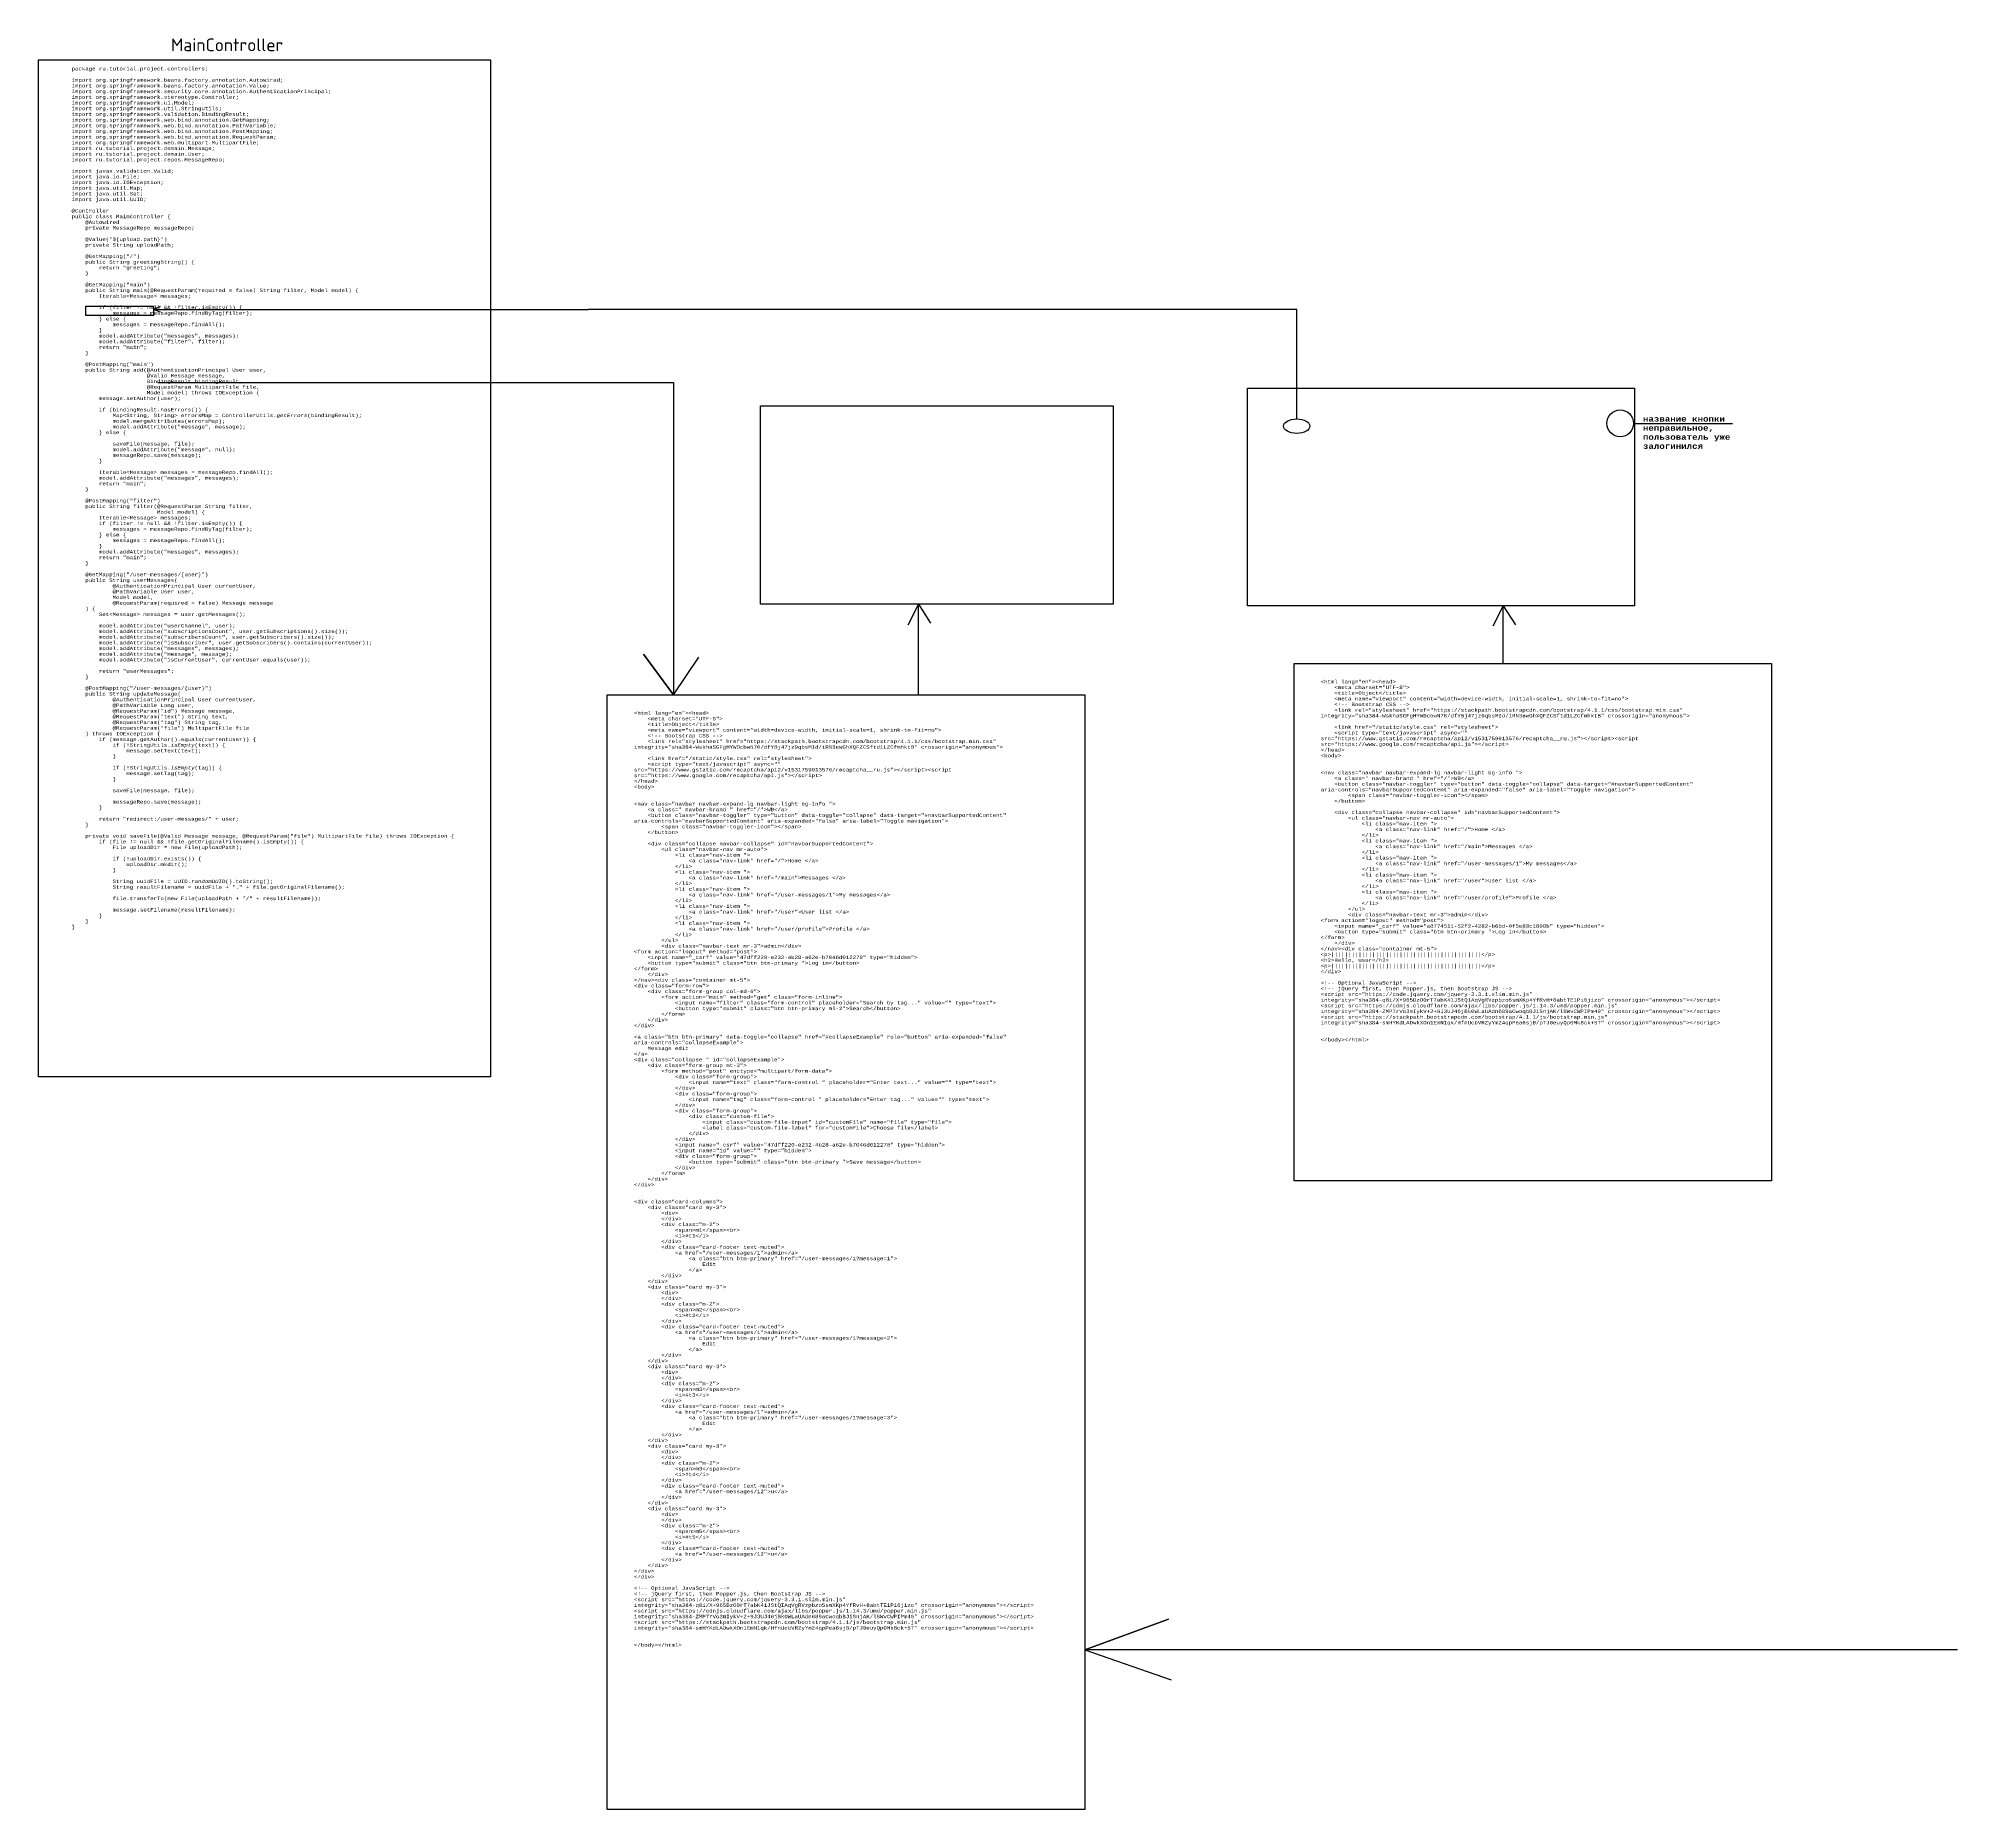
# Model space of a CAD drawing. Header units: millimetres. Extents: x 2495 to 4485, y 2746 to 3935.
# Drawn here: x 2495 to 3551, y 2961 to 3935 of the extents above; entities that cross this region are included whole.
import ezdxf

# ---------------------------------------------------------------- set-up
doc = ezdxf.new("R2010")
doc.units = ezdxf.units.MM
doc.styles.get("Standard").update_dxf_attribs({"font": 'arial.ttf'})
picture_1 = doc.add_image_def('image1.jpg', size_in_pixel=(1920, 1080))
picture_2 = doc.add_image_def('image2.jpg', size_in_pixel=(1920, 1080))

msp = doc.modelspace()

# ---------------------------------------------------------------- linework, layer by layer
at = {"color": 1, "lineweight": 30}
for p, q in [((3372.5, 3723.3), (3426.8, 3723.3)), ((3070.6, 3048.7), (3116.7, 3065.7)), ((3116.7, 3065.7), (3070.6, 3048.7)), ((3550.7, 3048.7), (3070.6, 3048.7)), ((3070.6, 3048.7), (3118.2, 3032.2))]:
    msp.add_line(p, q, dxfattribs=at)
at = {"color": 30, "lineweight": 30}
msp.add_lwpolyline([(2495.1, 3923.3), (2743.7, 3923.3), (2743.7, 3363.9), (2495.1, 3363.9), (2495.1, 3923.3)], dxfattribs=at)
at = {"color": 1, "lineweight": 30}
msp.add_lwpolyline([(2521.2, 3787.7), (2558.4, 3787.7), (2558.4, 3782.7), (2521.2, 3782.7)], close=True, dxfattribs=at)
for points in [[(2562.2, 3784.4), (2558.5, 3785.9), (2562.1, 3787.6), (2558.5, 3785.9), (2797.5, 3785.9)], [(3187.2, 3725.7), (3187.2, 3785.9), (2797.5, 3785.9)], [(2560.9, 3745.8), (2844.4, 3745.8), (2844.4, 3574.1), (2828, 3596.4), (2844.4, 3574.1), (2858.4, 3594.8)], [(2979.1, 3574.1), (2979.1, 3623.8), (2973.5, 3612.6), (2979.1, 3623.8), (2985.8, 3613.4)], [(3300.8, 3591.3), (3300.8, 3623), (3295.3, 3611.9), (3300.8, 3623), (3307.6, 3612.6)]]:
    msp.add_lwpolyline(points, dxfattribs=at)
at = {"color": 4, "lineweight": 30}
for points in [[(3185.7, 3591.3), (3448.3, 3591.3), (3448.3, 3306.8), (3185.7, 3306.8)], [(2808, 3574.1), (3070.6, 3574.1), (3070.6, 2960.9), (2808, 2960.9)]]:
    msp.add_lwpolyline(points, close=True, dxfattribs=at)
at = {"color": 1, "lineweight": 30}
msp.add_circle((3365.1, 3723.3), 7.38, dxfattribs=at)
msp.add_ellipse((3187.2, 3721.8), major_axis=(-7.26, 0), ratio=0.546943, dxfattribs=at)

# ---------------------------------------------------------------- texts
at = {"attachment_point": 1}
for s, width, insert, char_height in [('{\\fISOCPEUR|b0|i0|c0|p34;MainController}', 101.588, (2568, 3935), 7), ('{\\fCourier New|b0|i0|c204|p49;\\H0.75x;\\C23;\\c3307724;package \\C9;\\c13023145;ru.tutorial.project.controllers\\C23;\\c3307724;;^J^Jimport \\C9;\\c13023145;org.springframework.beans.factory.annotation.\\C52;\\c2733499;Autowired\\C23;\\c3307724;;^Jimport \\C9;\\c13023145;org.springframework.beans.factory.annotation.\\C52;\\c2733499;Value\\C23;\\c3307724;;^Jimport \\C9;\\c13023145;org.springframework.security.core.annotation.\\C52;\\c2733499;AuthenticationPrincipal\\C23;\\c3307724;;^Jimport \\C9;\\c13023145;org.springframework.stereotype.\\C52;\\c2733499;Controller\\C23;\\c3307724;;^Jimport \\C9;\\c13023145;org.springframework.ui.Model\\C23;\\c3307724;;^Jimport \\C9;\\c13023145;org.springframework.util.StringUtils\\C23;\\c3307724;;^Jimport \\C9;\\c13023145;org.springframework.validation.BindingResult\\C23;\\c3307724;;^Jimport \\C9;\\c13023145;org.springframework.web.bind.annotation.\\C52;\\c2733499;GetMapping\\C23;\\c3307724;;^Jimport \\C9;\\c13023145;org.springframework.web.bind.annotation.\\C52;\\c2733499;PathVariable\\C23;\\c3307724;;^Jimport \\C9;\\c13023145;org.springframework.web.bind.annotation.\\C52;\\c2733499;PostMapping\\C23;\\c3307724;;^Jimport \\C9;\\c13023145;org.springframework.web.bind.annotation.\\C52;\\c2733499;RequestParam\\C23;\\c3307724;;^Jimport \\C9;\\c13023145;org.springframework.web.multipart.MultipartFile\\C23;\\c3307724;;^Jimport \\C9;\\c13023145;ru.tutorial.project.domain.Message\\C23;\\c3307724;;^Jimport \\C9;\\c13023145;ru.tutorial.project.domain.User\\C23;\\c3307724;;^Jimport \\C9;\\c13023145;ru.tutorial.project.repos.MessageRepo\\C23;\\c3307724;;^J^Jimport \\C9;\\c13023145;javax.validation.\\C52;\\c2733499;Valid\\C23;\\c3307724;;^Jimport \\C9;\\c13023145;java.io.File\\C23;\\c3307724;;^Jimport \\C9;\\c13023145;java.io.IOException\\C23;\\c3307724;;^Jimport \\C9;\\c13023145;java.util.Map\\C23;\\c3307724;;^Jimport \\C9;\\c13023145;java.util.Set\\C23;\\c3307724;;^Jimport \\C9;\\c13023145;java.util.UUID\\C23;\\c3307724;;^J^J\\C52;\\c2733499;@Controller^J\\C23;\\c3307724;public class \\C9;\\c13023145;MainController \\{^J    \\C52;\\c2733499;@Autowired^J    \\C23;\\c3307724;private \\C9;\\c13023145;MessageRepo \\C193;\\c11171480;messageRepo\\C23;\\c3307724;;^J^J    \\C52;\\c2733499;@Value\\C9;\\c13023145;(\\C75;\\c5867370;"$\\{upload.path\\}"\\C9;\\c13023145;)^J    \\C23;\\c3307724;private \\C9;\\c13023145;String \\C193;\\c11171480;uploadPath\\C23;\\c3307724;;^J^J    \\C52;\\c2733499;@GetMapping\\C9;\\c13023145;(\\C75;\\c5867370;"/"\\C9;\\c13023145;)^J    \\C23;\\c3307724;public \\C9;\\c13023145;String \\C31;\\c7194367;greetingString\\C9;\\c13023145;() \\{^J        \\C23;\\c3307724;return \\C75;\\c5867370;"greeting"\\C23;\\c3307724;;^J    \\C9;\\c13023145;\\}^J^J    \\C52;\\c2733499;@GetMapping\\C9;\\c13023145;(\\C75;\\c5867370;"main"\\C9;\\c13023145;)^J    \\C23;\\c3307724;public \\C9;\\c13023145;String \\C31;\\c7194367;main\\C9;\\c13023145;(\\C52;\\c2733499;@RequestParam\\C9;\\c13023145;(\\C254;\\c16765136;required \\C9;\\c13023145;= \\C23;\\c3307724;false\\C9;\\c13023145;) String filter\\C23;\\c3307724;, \\C9;\\c13023145;Model model) \\{^J        Iterable<Message> messages\\C23;\\c3307724;;^J^J        if \\C9;\\c13023145;(filter != \\C23;\\c3307724;null \\C9;\\c13023145;&& !filter.isEmpty()) \\{^J            messages = \\C193;\\c11171480;messageRepo\\C9;\\c13023145;.findByTag(filter)\\C23;\\c3307724;;^J        \\C9;\\c13023145;\\} \\C23;\\c3307724;else \\C9;\\c13023145;\\{^J            messages = \\C193;\\c11171480;messageRepo\\C9;\\c13023145;.findAll()\\C23;\\c3307724;;^J        \\C9;\\c13023145;\\}^J        model.addAttribute(\\C75;\\c5867370;"messages"\\C23;\\c3307724;, \\C9;\\c13023145;messages)\\C23;\\c3307724;;^J        \\C9;\\c13023145;model.addAttribute(\\C75;\\c5867370;"filter"\\C23;\\c3307724;, \\C9;\\c13023145;filter)\\C23;\\c3307724;;^J        return \\C75;\\c5867370;"main"\\C23;\\c3307724;;^J    \\C9;\\c13023145;\\}^J^J    \\C52;\\c2733499;@PostMapping\\C9;\\c13023145;(\\C75;\\c5867370;"main"\\C9;\\c13023145;)^J    \\C23;\\c3307724;public \\C9;\\c13023145;String \\C31;\\c7194367;add\\C9;\\c13023145;(\\C52;\\c2733499;@AuthenticationPrincipal \\C9;\\c13023145;User user\\C23;\\c3307724;,^J                      \\C52;\\c2733499;@Valid \\C9;\\c13023145;Message message\\C23;\\c3307724;,^J                      \\C9;\\c13023145;BindingResult bindingResult\\C23;\\c3307724;,^J                      \\C52;\\c2733499;@RequestParam \\C9;\\c13023145;MultipartFile file\\C23;\\c3307724;,^J                      \\C9;\\c13023145;Model model) \\C23;\\c3307724;throws \\C9;\\c13023145;IOException \\{^J        message.setAuthor(user)\\C23;\\c3307724;;^J^J        if \\C9;\\c13023145;(bindingResult.hasErrors()) \\{^J            Map<String\\C23;\\c3307724;, \\C9;\\c13023145;String> errorsMap = ControllerUtils.\\fCourier New|b0|i1|c204|p49;getErrors\\fCourier New|b0|i0|c204|p49;(bindingResult)\\C23;\\c3307724;;^J            \\C9;\\c13023145;model.mergeAttributes(errorsMap)\\C23;\\c3307724;;^J            \\C9;\\c13023145;model.addAttribute(\\C75;\\c5867370;"message"\\C23;\\c3307724;, \\C9;\\c13023145;message)\\C23;\\c3307724;;^J        \\C9;\\c13023145;\\} \\C23;\\c3307724;else \\C9;\\c13023145;\\{^J^J            saveFile(message\\C23;\\c3307724;, \\C9;\\c13023145;file)\\C23;\\c3307724;;^J            \\C9;\\c13023145;model.addAttribute(\\C75;\\c5867370;"message"\\C23;\\c3307724;, null\\C9;\\c13023145;)\\C23;\\c3307724;;^J            \\C193;\\c11171480;messageRepo\\C9;\\c13023145;.save(message)\\C23;\\c3307724;;^J        \\C9;\\c13023145;\\}^J^J        Iterable<Message> messages = \\C193;\\c11171480;messageRepo\\C9;\\c13023145;.findAll()\\C23;\\c3307724;;^J        \\C9;\\c13023145;model.addAttribute(\\C75;\\c5867370;"messages"\\C23;\\c3307724;, \\C9;\\c13023145;messages)\\C23;\\c3307724;;^J        return \\C75;\\c5867370;"main"\\C23;\\c3307724;;^J    \\C9;\\c13023145;\\}^J^J    \\C52;\\c2733499;@PostMapping\\C9;\\c13023145;(\\C75;\\c5867370;"filter"\\C9;\\c13023145;)^J    \\C23;\\c3307724;public \\C9;\\c13023145;String \\C31;\\c7194367;filter\\C9;\\c13023145;(\\C52;\\c2733499;@RequestParam \\C9;\\c13023145;String filter\\C23;\\c3307724;,^J                         \\C9;\\c13023145;Model model) \\{^J        Iterable<Message> messages\\C23;\\c3307724;;^J        if \\C9;\\c13023145;(filter != \\C23;\\c3307724;null \\C9;\\c13023145;&& !filter.isEmpty()) \\{^J            messages = \\C193;\\c11171480;messageRepo\\C9;\\c13023145;.findByTag(filter)\\C23;\\c3307724;;^J        \\C9;\\c13023145;\\} \\C23;\\c3307724;else \\C9;\\c13023145;\\{^J            messages = \\C193;\\c11171480;messageRepo\\C9;\\c13023145;.findAll()\\C23;\\c3307724;;^J        \\C9;\\c13023145;\\}^J        model.addAttribute(\\C75;\\c5867370;"messages"\\C23;\\c3307724;, \\C9;\\c13023145;messages)\\C23;\\c3307724;;^J        return \\C75;\\c5867370;"main"\\C23;\\c3307724;;^J    \\C9;\\c13023145;\\}^J^J    \\C52;\\c2733499;@GetMapping\\C9;\\c13023145;(\\C75;\\c5867370;"/user-messages/\\{user\\}"\\C9;\\c13023145;)^J    \\C23;\\c3307724;public \\C9;\\c13023145;String \\C31;\\c7194367;userMessages\\C9;\\c13023145;(^J            \\C52;\\c2733499;@AuthenticationPrincipal \\C9;\\c13023145;User currentUser\\C23;\\c3307724;,^J            \\C52;\\c2733499;@PathVariable \\C9;\\c13023145;User user\\C23;\\c3307724;,^J            \\C9;\\c13023145;Model model\\C23;\\c3307724;,^J            \\C52;\\c2733499;@RequestParam\\C9;\\c13023145;(\\C254;\\c16765136;required \\C9;\\c13023145;= \\C23;\\c3307724;false\\C9;\\c13023145;) Message message^J    ) \\{^J        Set<Message> messages = user.getMessages()\\C23;\\c3307724;;^J^J        \\C9;\\c13023145;model.addAttribute(\\C75;\\c5867370;"userChannel"\\C23;\\c3307724;, \\C9;\\c13023145;user)\\C23;\\c3307724;;^J        \\C9;\\c13023145;model.addAttribute(\\C75;\\c5867370;"subscriptionsCount"\\C23;\\c3307724;, \\C9;\\c13023145;user.getSubscriptions().size())\\C23;\\c3307724;;^J        \\C9;\\c13023145;model.addAttribute(\\C75;\\c5867370;"subscribersCount"\\C23;\\c3307724;, \\C9;\\c13023145;user.getSubscribers().size())\\C23;\\c3307724;;^J        \\C9;\\c13023145;model.addAttribute(\\C75;\\c5867370;"isSubscriber"\\C23;\\c3307724;, \\C9;\\c13023145;user.getSubscribers().contains(currentUser))\\C23;\\c3307724;;^J        \\C9;\\c13023145;model.addAttribute(\\C75;\\c5867370;"messages"\\C23;\\c3307724;, \\C9;\\c13023145;messages)\\C23;\\c3307724;;^J        \\C9;\\c13023145;model.addAttribute(\\C75;\\c5867370;"message"\\C23;\\c3307724;, \\C9;\\c13023145;message)\\C23;\\c3307724;;^J        \\C9;\\c13023145;model.addAttribute(\\C75;\\c5867370;"isCurrentUser"\\C23;\\c3307724;, \\C9;\\c13023145;currentUser.equals(user))\\C23;\\c3307724;;^J^J        return \\C75;\\c5867370;"userMessages"\\C23;\\c3307724;;^J    \\C9;\\c13023145;\\}^J^J    \\C52;\\c2733499;@PostMapping\\C9;\\c13023145;(\\C75;\\c5867370;"/user-messages/\\{user\\}"\\C9;\\c13023145;)^J    \\C23;\\c3307724;public \\C9;\\c13023145;String \\C31;\\c7194367;updateMessage\\C9;\\c13023145;(^J            \\C52;\\c2733499;@AuthenticationPrincipal \\C9;\\c13023145;User currentUser\\C23;\\c3307724;,^J            \\C52;\\c2733499;@PathVariable \\C9;\\c13023145;Long user\\C23;\\c3307724;,^J            \\C52;\\c2733499;@RequestParam\\C9;\\c13023145;(\\C75;\\c5867370;"id"\\C9;\\c13023145;) Message message\\C23;\\c3307724;,^J            \\C52;\\c2733499;@RequestParam\\C9;\\c13023145;(\\C75;\\c5867370;"text"\\C9;\\c13023145;) String text\\C23;\\c3307724;,^J            \\C52;\\c2733499;@RequestParam\\C9;\\c13023145;(\\C75;\\c5867370;"tag"\\C9;\\c13023145;) String tag\\C23;\\c3307724;,^J            \\C52;\\c2733499;@RequestParam\\C9;\\c13023145;(\\C75;\\c5867370;"file"\\C9;\\c13023145;) MultipartFile file^J    ) \\C23;\\c3307724;throws \\C9;\\c13023145;IOException \\{^J        \\C23;\\c3307724;if \\C9;\\c13023145;(message.getAuthor().equals(currentUser)) \\{^J            \\C23;\\c3307724;if \\C9;\\c13023145;(!StringUtils.\\fCourier New|b0|i1|c204|p49;isEmpty\\fCourier New|b0|i0|c204|p49;(text)) \\{^J                message.setText(text)\\C23;\\c3307724;;^J            \\C9;\\c13023145;\\}^J^J            \\C23;\\c3307724;if \\C9;\\c13023145;(!StringUtils.\\fCourier New|b0|i1|c204|p49;isEmpty\\fCourier New|b0|i0|c204|p49;(tag)) \\{^J                message.setTag(tag)\\C23;\\c3307724;;^J            \\C9;\\c13023145;\\}^J^J            saveFile(message\\C23;\\c3307724;, \\C9;\\c13023145;file)\\C23;\\c3307724;;^J^J            \\C193;\\c11171480;messageRepo\\C9;\\c13023145;.save(message)\\C23;\\c3307724;;^J        \\C9;\\c13023145;\\}^J^J        \\C23;\\c3307724;return \\C75;\\c5867370;"redirect:/user-messages/" \\C9;\\c13023145;+ user\\C23;\\c3307724;;^J    \\C9;\\c13023145;\\}^J^J    \\C23;\\c3307724;private void \\C31;\\c7194367;saveFile\\C9;\\c13023145;(\\C52;\\c2733499;@Valid \\C9;\\c13023145;Message message\\C23;\\c3307724;, \\C52;\\c2733499;@RequestParam\\C9;\\c13023145;(\\C75;\\c5867370;"file"\\C9;\\c13023145;) MultipartFile file) \\C23;\\c3307724;throws \\C9;\\c13023145;IOException \\{^J        \\C23;\\c3307724;if \\C9;\\c13023145;(file != \\C23;\\c3307724;null \\C9;\\c13023145;&& !file.getOriginalFilename().isEmpty()) \\{^J            File uploadDir = \\C23;\\c3307724;new \\C9;\\c13023145;File(\\C193;\\c11171480;uploadPath\\C9;\\c13023145;)\\C23;\\c3307724;;^J^J            if \\C9;\\c13023145;(!uploadDir.exists()) \\{^J                uploadDir.mkdir()\\C23;\\c3307724;;^J            \\C9;\\c13023145;\\}^J^J            String uuidFile = UUID.\\fCourier New|b0|i1|c204|p49;randomUUID\\fCourier New|b0|i0|c204|p49;().toString()\\C23;\\c3307724;;^J            \\C9;\\c13023145;String resultFilename = uuidFile + \\C75;\\c5867370;"." \\C9;\\c13023145;+ file.getOriginalFilename()\\C23;\\c3307724;;^J^J            \\C9;\\c13023145;file.transferTo(\\C23;\\c3307724;new \\C9;\\c13023145;File(\\C193;\\c11171480;uploadPath \\C9;\\c13023145;+ \\C75;\\c5867370;"/" \\C9;\\c13023145;+ resultFilename))\\C23;\\c3307724;;^J^J            \\C9;\\c13023145;message.setFilename(resultFilename)\\C23;\\c3307724;;^J        \\C9;\\c13023145;\\}^J    \\}^J\\}}', 201.75, (2513.4, 3919.3), 2.5), ('{\\fCourier New|b1|i0|c204|p49;\\C1;название кнопки неправильное\\fCourier New|b1|i0|c0|p49;, \\fCourier New|b1|i0|c204|p49;пользователь уже залогинился }', 48.321, (3377.6, 3727.3), 3), ('{\\fCourier New|b0|i0|c204|p49;\\H0.75x;\\C23;\\c3307724;<html lang="en"><head>^J    <meta charset="UTF-8">^J    <title>Object</title>^J    <meta name="viewport" content="width=device-width, initial-scale=1, shrink-to-fit=no">^J    <!-- Bootstrap CSS -->^J    <link rel="stylesheet" href="https://stackpath.bootstrapcdn.com/bootstrap/4.1.1/css/bootstrap.min.css" integrity="sha384-WskhaSGFgHYWDcbwN70/dfYBj47jz9qbsMId/iRN3ewGhXQFZCSftd1LZCfmhktB" crossorigin="anonymous">^J^J    <link href="/static/style.css" rel="stylesheet">^J    <script type="text/javascript" async="" src="https://www.gstatic.com/recaptcha/api2/v1531759913576/recaptcha__ru.js"></script><script src="https://www.google.com/recaptcha/api.js"></script>^J</head>^J<body>^J^J^J<nav class="navbar navbar-expand-lg navbar-light bg-info ">^J    <a class=" navbar-brand " href="/">WB</a>^J    <button class="navbar-toggler" type="button" data-toggle="collapse" data-target="#navbarSupportedContent" aria-controls="navbarSupportedContent" aria-expanded="false" aria-label="Toggle navigation">^J        <span class="navbar-toggler-icon"></span>^J    </button>^J^J    <div class="collapse navbar-collapse" id="navbarSupportedContent">^J        <ul class="navbar-nav mr-auto">^J            <li class="nav-item ">^J                <a class="nav-link" href="/">Home </a>^J            </li>^J            <li class="nav-item ">^J                <a class="nav-link" href="/main">Messages </a>^J            </li>^J            <li class="nav-item ">^J                <a class="nav-link" href="/user-messages/1">My messages</a>^J            </li>^J            <li class="nav-item ">^J                <a class="nav-link" href="/user">User list </a>^J            </li>^J            <li class="nav-item ">^J                <a class="nav-link" href="/user/profile">Profile </a>^J            </li>^J        </ul>^J        <div class="navbar-text mr-3">admin</div>^J<form action="logout" method="post">^J    <input name="_csrf" value="a8774511-52f2-4282-b6bd-0f5e83c1890b" type="hidden">^J    <button type="submit" class="btn btn-primary ">Log in</button>^J</form>^J    </div>^J</nav><div class="container mt-5">^J<p>||||||||||||||||||||||||||||||||||||||||||||</p>^J<h2>Hello, user</h2>^J<p>||||||||||||||||||||||||||||||||||||||||||||</p>^J</div>^J^J<!-- Optional JavaScript -->^J<!-- jQuery first, then Popper.js, then Bootstrap JS -->^J<script src="https://code.jquery.com/jquery-3.3.1.slim.min.js" integrity="sha384-q8i/X+965DzO0rT7abK41JStQIAqVgRVzpbzo5smXKp4YfRvH+8abtTE1Pi6jizo" crossorigin="anonymous"></script>^J<script src="https://cdnjs.cloudflare.com/ajax/libs/popper.js/1.14.3/umd/popper.min.js" integrity="sha384-ZMP7rVo3mIykV+2+9J3UJ46jBk0WLaUAdn689aCwoqbBJiSnjAK/l8WvCWPIPm49" crossorigin="anonymous"></script>^J<script src="https://stackpath.bootstrapcdn.com/bootstrap/4.1.1/js/bootstrap.min.js" integrity="sha384-smHYKdLADwkXOn1EmN1qk/HfnUcbVRZyYmZ4qpPea6sjB/pTJ0euyQp0Mk8ck+5T" crossorigin="anonymous"></script>^J^J^J</body></html>}', 231.447, (3200.4, 3582.2), 2.5), ('{\\fCourier New|b0|i0|c204|p49;\\H0.75x;\\C23;\\c3307724;<html lang="en"><head>^J    <meta charset="UTF-8">^J    <title>Object</title>^J    <meta name="viewport" content="width=device-width, initial-scale=1, shrink-to-fit=no">^J    <!-- Bootstrap CSS -->^J    <link rel="stylesheet" href="https://stackpath.bootstrapcdn.com/bootstrap/4.1.1/css/bootstrap.min.css" integrity="sha384-WskhaSGFgHYWDcbwN70/dfYBj47jz9qbsMId/iRN3ewGhXQFZCSftd1LZCfmhktB" crossorigin="anonymous">^J^J    <link href="/static/style.css" rel="stylesheet">^J    <script type="text/javascript" async="" src="https://www.gstatic.com/recaptcha/api2/v1531759913576/recaptcha__ru.js"></script><script src="https://www.google.com/recaptcha/api.js"></script>^J</head>^J<body>^J^J^J<nav class="navbar navbar-expand-lg navbar-light bg-info ">^J    <a class=" navbar-brand " href="/">WB</a>^J    <button class="navbar-toggler" type="button" data-toggle="collapse" data-target="#navbarSupportedContent" aria-controls="navbarSupportedContent" aria-expanded="false" aria-label="Toggle navigation">^J        <span class="navbar-toggler-icon"></span>^J    </button>^J^J    <div class="collapse navbar-collapse" id="navbarSupportedContent">^J        <ul class="navbar-nav mr-auto">^J            <li class="nav-item ">^J                <a class="nav-link" href="/">Home </a>^J            </li>^J            <li class="nav-item ">^J                <a class="nav-link" href="/main">Messages </a>^J            </li>^J            <li class="nav-item ">^J                <a class="nav-link" href="/user-messages/1">My messages</a>^J            </li>^J            <li class="nav-item ">^J                <a class="nav-link" href="/user">User list </a>^J            </li>^J            <li class="nav-item ">^J                <a class="nav-link" href="/user/profile">Profile </a>^J            </li>^J        </ul>^J        <div class="navbar-text mr-3">admin</div>^J<form action="logout" method="post">^J    <input name="_csrf" value="47dff220-e232-4b28-a62e-b7046d012278" type="hidden">^J    <button type="submit" class="btn btn-primary ">Log in</button>^J</form>^J    </div>^J</nav><div class="container mt-5">^J<div class="form-row">^J    <div class="form-group col-md-6">^J        <form action="main" method="get" class="form-inline">^J            <input name="filter" class="form-control" placeholder="Search by tag..." value="" type="text">^J            <button type="submit" class="btn btn-primary ml-2">Search</button>^J        </form>^J    </div>^J</div>^J^J<a class="btn btn-primary" data-toggle="collapse" href="#collapseExample" role="button" aria-expanded="false" aria-controls="collapseExample">^J    Message edit^J</a>^J<div class="collapse " id="collapseExample">^J    <div class="form-group mt-3">^J        <form method="post" enctype="multipart/form-data">^J            <div class="form-group">^J                <input name="text" class="form-control " placeholder="Enter text..." value="" type="text">^J            </div>^J            <div class="form-group">^J                <input name="tag" class="form-control " placeholder="Enter tag..." value="" type="text">^J            </div>^J            <div class="form-group">^J                <div class="custom-file">^J                    <input class="custom-file-input" id="customFile" name="file" type="file">^J                    <label class="custom-file-label" for="customFile">Choose file</label>^J                </div>^J            </div>^J            <input name="_csrf" value="47dff220-e232-4b28-a62e-b7046d012278" type="hidden">^J            <input name="id" value="" type="hidden">^J            <div class="form-group">^J                <button type="submit" class="btn btn-primary ">Save message</button>^J            </div>^J        </form>^J    </div>^J</div>^J^J^J<div class="card-columns">^J    <div class="card my-3">^J        <div>^J        </div>^J        <div class="m-2">^J            <span>m1</span><br>^J            <i>#t1</i>^J        </div>^J        <div class="card-footer text-muted">^J            <a href="/user-messages/1">admin</a>^J                <a class="btn btn-primary" href="/user-messages/1?message=1">^J                    Edit^J                </a>^J        </div>^J    </div>^J    <div class="card my-3">^J        <div>^J        </div>^J        <div class="m-2">^J            <span>m2</span><br>^J            <i>#t2</i>^J        </div>^J        <div class="card-footer text-muted">^J            <a href="/user-messages/1">admin</a>^J                <a class="btn btn-primary" href="/user-messages/1?message=2">^J                    Edit^J                </a>^J        </div>^J    </div>^J    <div class="card my-3">^J        <div>^J        </div>^J        <div class="m-2">^J            <span>m3</span><br>^J            <i>#t3</i>^J        </div>^J        <div class="card-footer text-muted">^J            <a href="/user-messages/1">admin</a>^J                <a class="btn btn-primary" href="/user-messages/1?message=3">^J                    Edit^J                </a>^J        </div>^J    </div>^J    <div class="card my-3">^J        <div>^J        </div>^J        <div class="m-2">^J            <span>m3</span><br>^J            <i>#t4</i>^J        </div>^J        <div class="card-footer text-muted">^J            <a href="/user-messages/12">u</a>^J        </div>^J    </div>^J    <div class="card my-3">^J        <div>^J        </div>^J        <div class="m-2">^J            <span>m5</span><br>^J            <i>#t5</i>^J        </div>^J        <div class="card-footer text-muted">^J            <a href="/user-messages/12">u</a>^J        </div>^J    </div>^J</div>^J</div>^J^J<!-- Optional JavaScript -->^J<!-- jQuery first, then Popper.js, then Bootstrap JS -->^J<script src="https://code.jquery.com/jquery-3.3.1.slim.min.js" integrity="sha384-q8i/X+965DzO0rT7abK41JStQIAqVgRVzpbzo5smXKp4YfRvH+8abtTE1Pi6jizo" crossorigin="anonymous"></script>^J<script src="https://cdnjs.cloudflare.com/ajax/libs/popper.js/1.14.3/umd/popper.min.js" integrity="sha384-ZMP7rVo3mIykV+2+9J3UJ46jBk0WLaUAdn689aCwoqbBJiSnjAK/l8WvCWPIPm49" crossorigin="anonymous"></script>^J<script src="https://stackpath.bootstrapcdn.com/bootstrap/4.1.1/js/bootstrap.min.js" integrity="sha384-smHYKdLADwkXOn1EmN1qk/HfnUcbVRZyYmZ4qpPea6sjB/pTJ0euyQp0Mk8ck+5T" crossorigin="anonymous"></script>^J^J^J</body></html>}', 231.447, (2822.7, 3565), 2.5)]:
    msp.add_mtext_dynamic_manual_height_columns(s, width=width, gutter_width=12.5, heights=[0], dxfattribs=dict(at, insert=insert, char_height=char_height))

# ---------------------------------------------------------------- pictures from other files: only their frames are drawn
image = msp.add_image(picture_1, insert=(3160.1, 3623), size_in_units=(212.9, 119.7))
image.dxf.flags = 7
image = msp.add_image(picture_2, insert=(2892.2, 3623.8), size_in_units=(194.1, 109.2))
image.dxf.flags = 7

doc.saveas('drawing.dxf')
